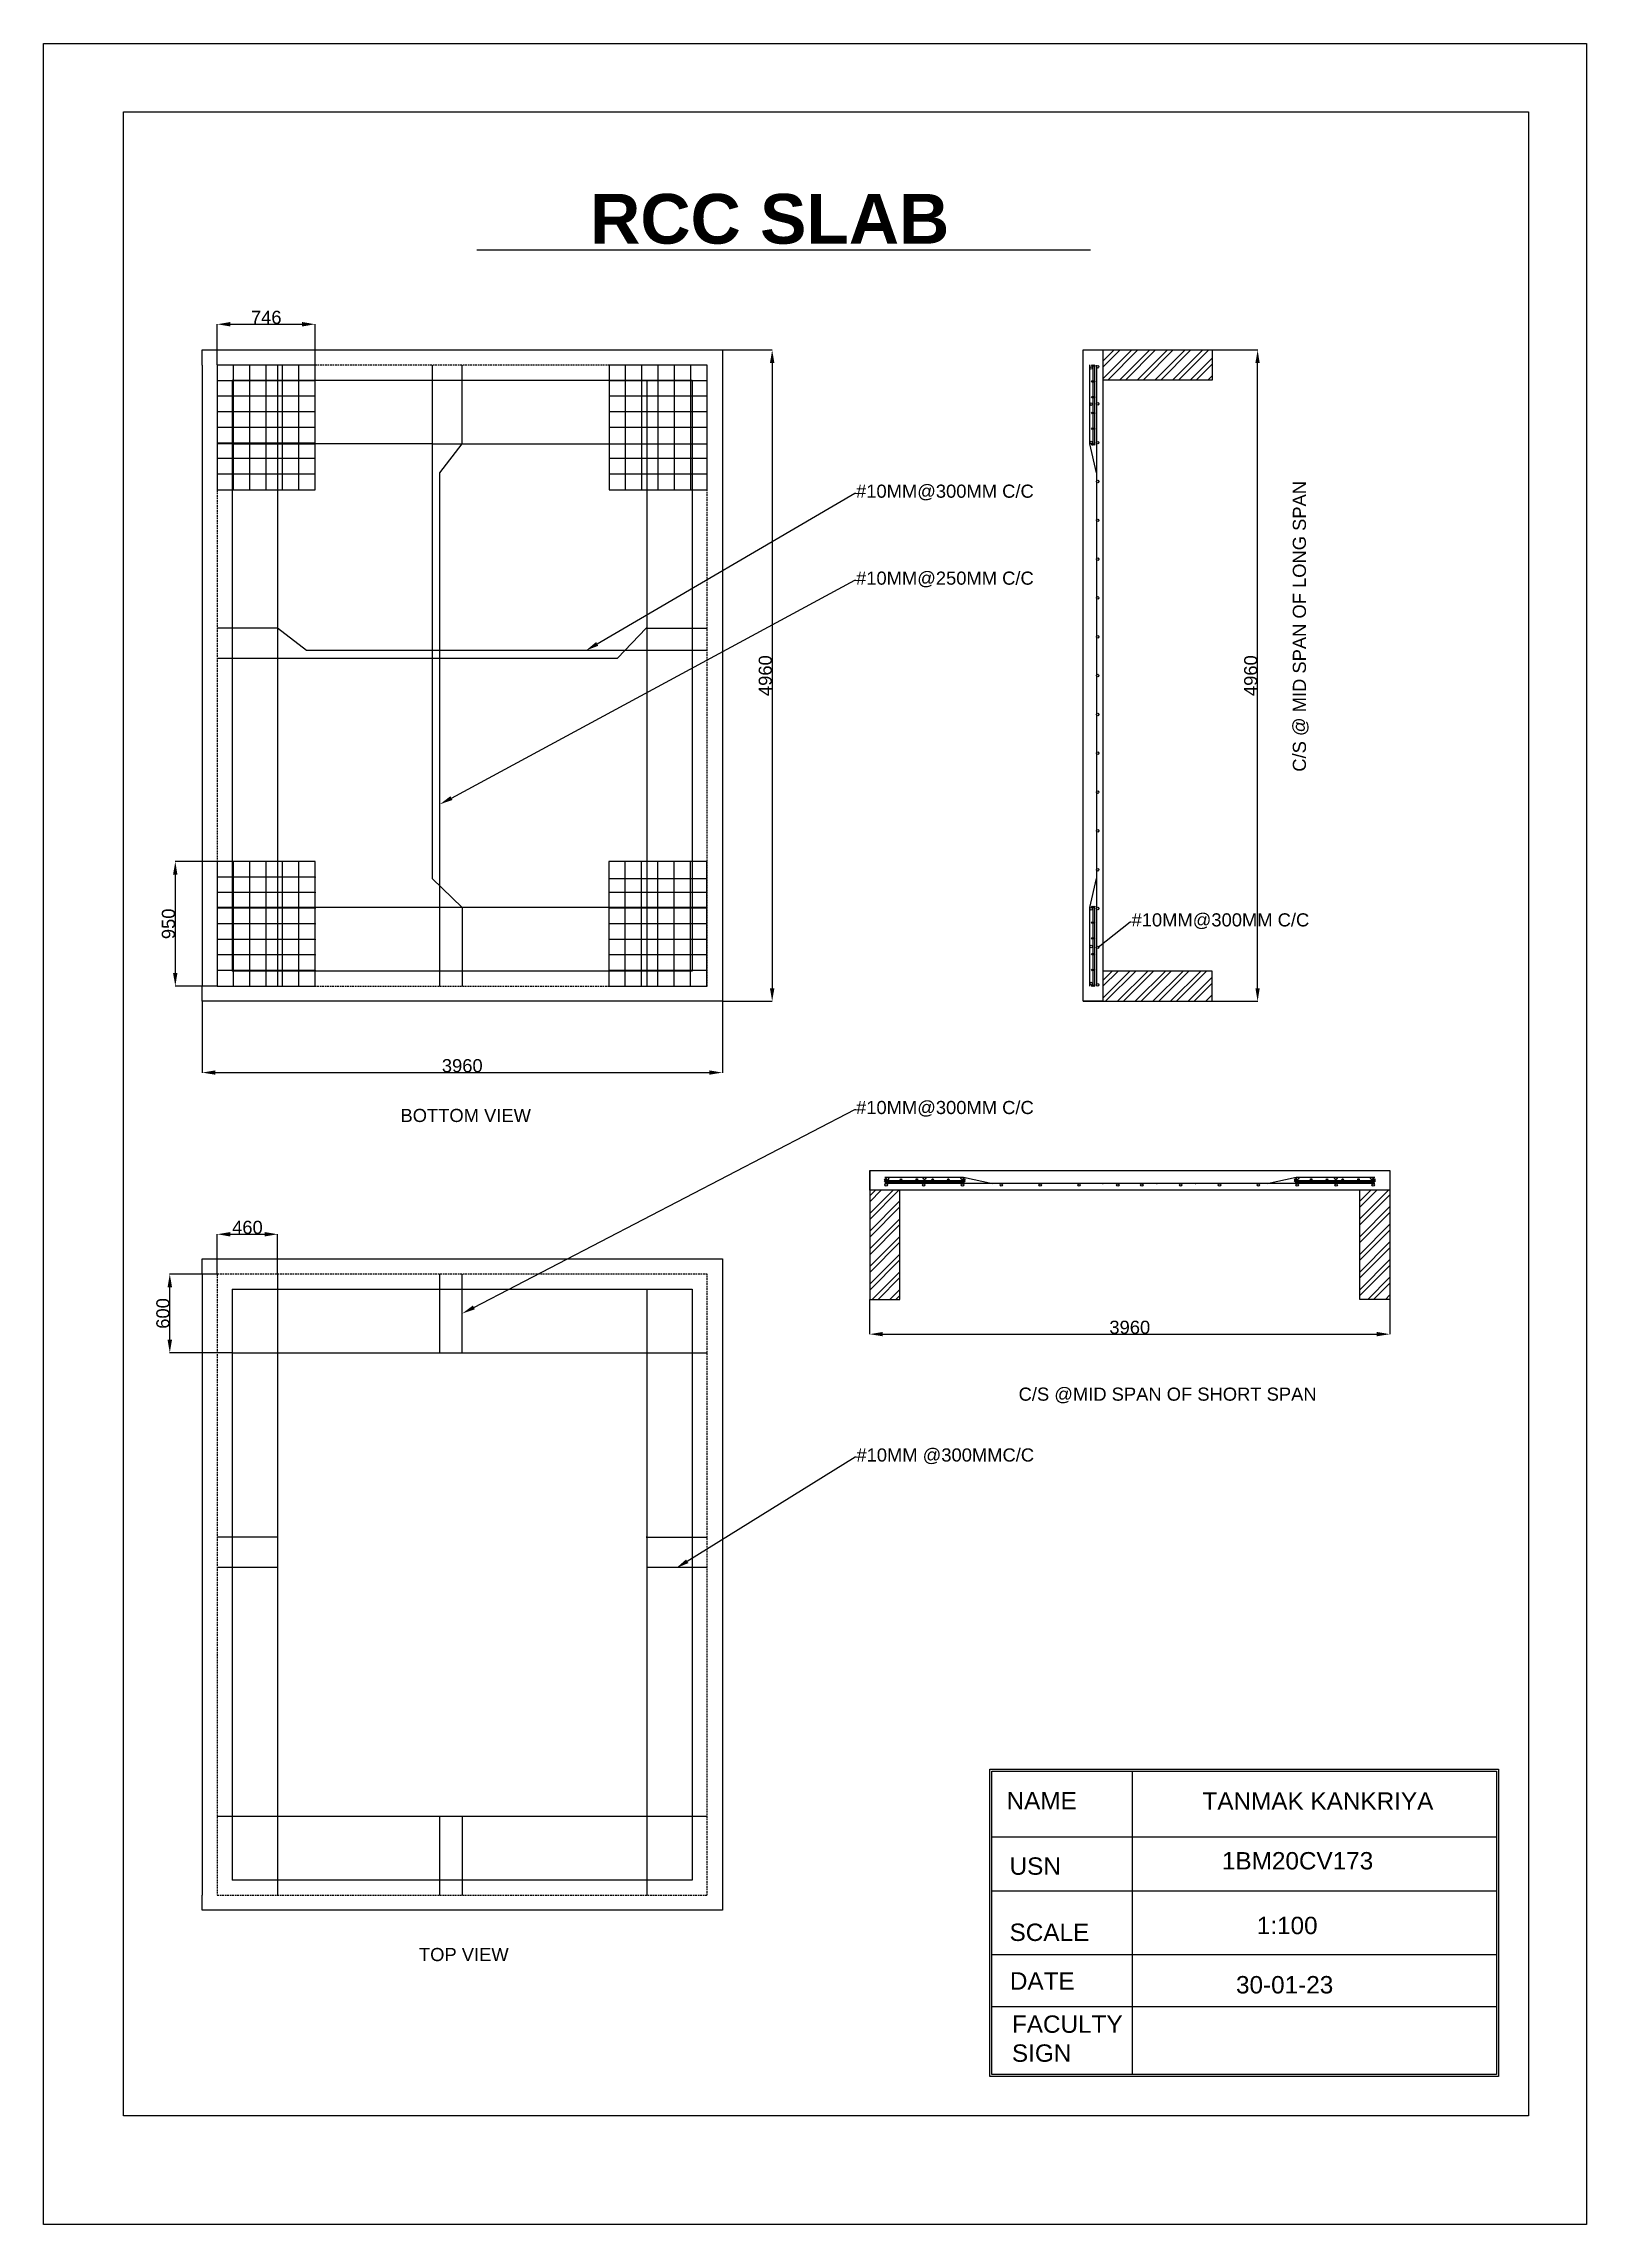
# Model space of a CAD drawing. Header units: millimetres. Extents: x -15359 to 171203, y -161916 to 32466.
# Drawn here: x 68014 to 79756, y -6533 to 10074 of the extents above; entities that cross this region are included whole.
import ezdxf
from ezdxf import colors
from ezdxf.entities.mleader import LeaderData, LeaderLine
from ezdxf.math import Vec2, Vec3

# ---------------------------------------------------------------- set-up
doc = ezdxf.new("R2010")
doc.units = ezdxf.units.MM
doc.header["$MEASUREMENT"] = 0
doc.linetypes.add('HIDDENX2', pattern=[19.05, 12.7, -6.35])
doc.styles.get("Standard").update_dxf_attribs({"font": 'Arial.ttf'})
doc.dimstyles.new('ISO-25', dxfattribs={"dimtxt": 2.5, "dimasz": 2.5, "dimexe": 1.25, "dimexo": 0.625, "dimtad": 1, "dimtxsty": 'Standard', "dimcen": 2.5, "dimadec": 0, "dimazin": 0, "dimtfac": 1, "dimtmove": 0, "dimatfit": 3, "dimfxl": 0, "dimarcsym": 0})
pattern_1 = [(45, (67084.9, 1896.05), (-67.3519, 67.3519), []), (45, (67129.8, 1896.05), (-67.3519, 67.3519), [])]

msp = doc.modelspace()

# ---------------------------------------------------------------- texts
at = {"attachment_point": 1}
for s, width, gutter_width, insert, char_height in [('{\\fArial|b1|i0|c0|p34;RCC SLAB}', 6691.4398823, 17.59696, (72173.59992, 8929.52075), 378.7597934), ('      BOTTOM VIEW', 2379.6816904, 12.5, (70496.88079, 1961.80956), 100), ('C/S @MID SPAN OF SHORT SPAN', 2273.9813992, 12.5, (75434.7319, -160.54474), 100), ('NAME', 862.4736396, 9.45695, (75343.16041, -3239.76362), 132.397269), ('TANMAK KANKRIYA', 2646.4557835, 6.1511, (76834.33663, -3242.85885), 132.3972692), ('USN', 560.9803736, 6.1511, (75365.9852, -3738.25028), 132.397269), ('1BM20CV173', 560.9803736, 6.1511, (76982.44823, -3697.79729), 132.397269), ('SCALE', 560.9803736, 6.1511, (75365.9852, -4242.40338), 132.397269), ('1:100', 560.9803736, 6.1511, (77247.67573, -4190.44637), 132.397269), ('TOP VIEW', 2397.0388212, 12.5, (70870.50926, -4428.01901), 100), ('DATE', 560.9803736, 6.1511, (75368.372, -4613.09899), 132.397269), ('30-01-23', 560.9803736, 6.1511, (77089.51732, -4641.94553), 132.397269), ('FACULTY SIGN', 560.9803736, 6.1511, (75383.96113, -4941.7455), 132.3972692)]:
    msp.add_mtext_dynamic_manual_height_columns(s, width=width, gutter_width=gutter_width, heights=[0], dxfattribs=dict(at, insert=insert, char_height=char_height))
at = {"insert": (77521.872, 4529.419), "char_height": 100, "attachment_point": 1, "rotation": 90}
msp.add_mtext_dynamic_manual_height_columns('C/S @ MID SPAN OF LONG SPAN', width=2330.1953258, gutter_width=12.5, heights=[0], dxfattribs=at)

# ---------------------------------------------------------------- blocks, each defined once
blk = doc.blocks.new('*D191')
at = {"color": 0, "lineweight": -2}
for p, q in [((69220, 2781), (69220, 2237)), ((73180, 2781), (73180, 2237)), ((69320, 2238), (73080, 2238))]:
    blk.add_line(p, q, dxfattribs=at)
at = {"color": 0}
for points in [[(69320, 2255), (69320, 2222), (69220, 2238)], [(73080, 2255), (73080, 2222), (73180, 2238)]]:
    blk.add_solid(points, dxfattribs=at)
at = {"layer": 'Defpoints', "color": 0}
for p in [(69220, 2781), (73180, 2781), (73180, 2238)]:
    blk.add_point(p, dxfattribs=at)
at = {"color": 0, "insert": (71200, 2290), "char_height": 100, "attachment_point": 5}
blk.add_mtext('3960', dxfattribs=at)
blk = doc.blocks.new('*D192')
at = {"color": 0, "lineweight": -2}
for p, q in [((73180, 7741), (73560, 7741)), ((73559, 7641), (73559, 2881)), ((73180, 2781), (73560, 2781))]:
    blk.add_line(p, q, dxfattribs=at)
at = {"color": 0}
for points in [[(73542, 7641), (73576, 7641), (73559, 7741)], [(73542, 2881), (73576, 2881), (73559, 2781)]]:
    blk.add_solid(points, dxfattribs=at)
at = {"layer": 'Defpoints', "color": 0}
for p in [(73180, 7741), (73180, 2781), (73559, 2781)]:
    blk.add_point(p, dxfattribs=at)
at = {"color": 0, "insert": (73507, 5261), "char_height": 100, "attachment_point": 5, "rotation": 90}
blk.add_mtext('4960', dxfattribs=at)
blk = doc.blocks.new('*D193')
at = {"color": 0, "lineweight": -2}
for p, q in [((69334, 3846), (69014, 3846)), ((69016, 3746), (69016, 2996)), ((69334, 2896), (69014, 2896))]:
    blk.add_line(p, q, dxfattribs=at)
at = {"color": 0}
for points in [[(68999, 3746), (69032, 3746), (69016, 3846)], [(68999, 2996), (69032, 2996), (69016, 2896)]]:
    blk.add_solid(points, dxfattribs=at)
at = {"layer": 'Defpoints', "color": 0}
for p in [(69335, 3846), (69016, 2896), (69335, 2896)]:
    blk.add_point(p, dxfattribs=at)
at = {"color": 0, "insert": (68964, 3371), "char_height": 100, "attachment_point": 5, "rotation": 90}
blk.add_mtext('950', dxfattribs=at)
blk = doc.blocks.new('*D132')
at = {"color": 0, "lineweight": -2}
for p, q in [((69335, 7627), (69335, 7938)), ((69435, 7937), (69981, 7937)), ((70081, 7627), (70081, 7938))]:
    blk.add_line(p, q, dxfattribs=at)
at = {"color": 0}
for points in [[(69435, 7954), (69435, 7920), (69335, 7937)], [(69981, 7954), (69981, 7920), (70081, 7937)]]:
    blk.add_solid(points, dxfattribs=at)
at = {"layer": 'Defpoints', "color": 0}
for p in [(70081, 7937), (69335, 7626), (70081, 7626)]:
    blk.add_point(p, dxfattribs=at)
at = {"color": 0, "insert": (69708, 7989), "char_height": 100, "attachment_point": 5}
blk.add_mtext('746', dxfattribs=at)
blk = doc.blocks.new('*D133')
at = {"color": 0, "lineweight": -2}
for p, q in [((76909, 7741), (77255, 7741)), ((77254, 2881), (77254, 7641)), ((76909, 2781), (77255, 2781))]:
    blk.add_line(p, q, dxfattribs=at)
at = {"color": 0}
for points in [[(77237, 7641), (77270, 7641), (77254, 7741)], [(77237, 2881), (77270, 2881), (77254, 2781)]]:
    blk.add_solid(points, dxfattribs=at)
at = {"layer": 'Defpoints', "color": 0}
for p in [(76909, 7741), (77254, 7741), (76909, 2781)]:
    blk.add_point(p, dxfattribs=at)
at = {"color": 0, "insert": (77202, 5261), "char_height": 100, "attachment_point": 5, "rotation": 90}
blk.add_mtext('4960', dxfattribs=at)
blk = doc.blocks.new('*D134')
at = {"color": 0, "lineweight": -2}
for p, q in [((74301, 510), (74301, 245)), ((78261, 510), (78261, 245)), ((74401, 246), (78161, 246))]:
    blk.add_line(p, q, dxfattribs=at)
at = {"color": 0}
for points in [[(74401, 263), (74401, 230), (74301, 246)], [(78161, 263), (78161, 230), (78261, 246)]]:
    blk.add_solid(points, dxfattribs=at)
at = {"layer": 'Defpoints', "color": 0}
for p in [(74301, 510), (78261, 510), (78261, 246)]:
    blk.add_point(p, dxfattribs=at)
at = {"color": 0, "insert": (76281, 298), "char_height": 100, "attachment_point": 5}
blk.add_mtext('3960', dxfattribs=at)
blk = doc.blocks.new('*D135')
at = {"color": 0, "lineweight": -2}
for p, q in [((69335, 704), (69335, 1008)), ((69435, 1007), (69695, 1007)), ((69795, 704), (69795, 1008))]:
    blk.add_line(p, q, dxfattribs=at)
at = {"color": 0}
for points in [[(69435, 1024), (69435, 990), (69335, 1007)], [(69695, 1024), (69695, 990), (69795, 1007)]]:
    blk.add_solid(points, dxfattribs=at)
at = {"layer": 'Defpoints', "color": 0}
for p in [(69795, 1007), (69335, 704), (69795, 704)]:
    blk.add_point(p, dxfattribs=at)
at = {"color": 0, "insert": (69565, 1059), "char_height": 100, "attachment_point": 5}
blk.add_mtext('460', dxfattribs=at)
blk = doc.blocks.new('*D136')
at = {"color": 0, "lineweight": -2}
for p, q in [((69334, 704), (68973, 704)), ((68974, 204), (68974, 604)), ((69334, 104), (68973, 104))]:
    blk.add_line(p, q, dxfattribs=at)
at = {"color": 0}
for points in [[(68957, 604), (68991, 604), (68974, 704)], [(68957, 204), (68991, 204), (68974, 104)]]:
    blk.add_solid(points, dxfattribs=at)
at = {"layer": 'Defpoints', "color": 0}
for p in [(68974, 704), (69335, 704), (69335, 104)]:
    blk.add_point(p, dxfattribs=at)
at = {"color": 0, "insert": (68922, 404), "char_height": 100, "attachment_point": 5, "rotation": 90}
blk.add_mtext('600', dxfattribs=at)

# ---------------------------------------------------------------- dimensions: what is measured, and where the dimension line sits
for base, p1, p2, picture, middle in [((70080.68007, 7936.8396), (69334.68007, 7626.09945), (70080.68007, 7626.09945), '*D132', (69707.68007, 7988.5219)), ((73179.68007, 2238.38089), (69219.68007, 2781.30291), (73179.68007, 2781.30291), '*D191', (71199.68007, 2290.09729)), ((69794.68007, 1007.08518), (69334.68007, 703.61738), (69794.68007, 703.61738), '*D135', (69564.68007, 1058.76748)), ((78261.36971, 246.24378), (74301.36971, 510.38555), (78261.36971, 510.38555), '*D134', (76281.36971, 297.96019))]:
    dim = msp.add_linear_dim(base=base, p1=p1, p2=p2, dimstyle='ISO-25', override={"dimtxt": 100, "dimasz": 100})
    dim.commit()
    dim.dimension.update_dxf_attribs({"geometry": picture, "text_midpoint": middle})
for base, p1, p2, picture, middle in [((73558.89808, 2781.30291), (73179.68007, 7741.30291), (73179.68007, 2781.30291), '*D192', (73507.21578, 5261.30291)), ((77253.72648, 7741.30291), (76908.83165, 2781.30291), (76908.83165, 7741.30291), '*D133', (77202.04418, 5261.30291)), ((69015.66497, 2896.30291), (69334.68007, 3846.30291), (69334.68007, 2896.30291), '*D193', (68963.98267, 3371.30291)), ((68974.09026, 703.61738), (69334.68007, 103.61738), (69334.68007, 703.61738), '*D136', (68922.40797, 403.61738))]:
    dim = msp.add_linear_dim(base=base, p1=p1, p2=p2, angle=90, dimstyle='ISO-25', override={"dimtxt": 100, "dimasz": 100})
    dim.commit()
    dim.dimension.update_dxf_attribs({"geometry": picture, "text_midpoint": middle})

# ---------------------------------------------------------------- hatches: boundary and pattern name
h = msp.add_hatch()
h.set_pattern_fill('ANSI32', color=256, scale=10)
h.set_pattern_definition(pattern_1)
h.paths.add_polyline_path([(76908.83165, 7741.30291), (76076.56632, 7741.30291), (76076.56632, 7626.30291), (76076.56632, 7511.30291), (76908.83165, 7511.30291)])
h.paths.add_polyline_path([(76908.83165, 3011.30291), (76076.56632, 3011.30291), (76076.56632, 2781.30291), (76908.83165, 2781.30291)])
h = msp.add_hatch(color=256)
h.dxf.hatch_style = 1
h.paths.add_polyline_path([(76014.06632, 7621.80634, 0.9399436124), (76002.11224, 7621.06549, 0.9399436124), (76014.06632, 7620.32463), (76014.06632, 7620.75829)])
h = msp.add_hatch()
h.set_pattern_fill('ANSI32', color=256, scale=10)
h.set_pattern_definition(pattern_1)
h.paths.add_polyline_path([(78261.36971, 1342.65088), (78146.36971, 1342.65088), (78031.36971, 1342.65088), (78031.36971, 510.38555), (78261.36971, 510.38555)])
h.paths.add_polyline_path([(74531.36971, 1342.65088), (74301.36971, 1342.65088), (74301.36971, 510.38555), (74531.36971, 510.38555)])
h = msp.add_hatch(color=256)
h.dxf.hatch_style = 1
h.paths.add_polyline_path([(74425.89408, 1432.14514, 1), (74445.89408, 1432.14514, 1)])
h.paths.add_polyline_path([(74426.14554, 1423.60496, 1), (74414.14554, 1423.60496, 0.3784034411), (74419.40468, 1417.65088), (74420.88639, 1417.65088, 0.3784034411)])
h.paths.add_polyline_path([(74426.00202, 1411.10496, 1), (74414.00202, 1411.10496, 0.3784034411), (74419.26117, 1405.15088), (74420.74287, 1405.15088, 0.3784034411)])
h.paths.add_polyline_path([(74436.96865, 1382.84315, 0.3577877398), (74428.92018, 1392.65088), (74425.01712, 1392.65088, 0.3577877398), (74416.96865, 1382.84315, 1)])
h.paths.add_polyline_path([(74534.20597, 1423.60496, 0.3784034411), (74539.46511, 1417.65088), (74540.94682, 1417.65088, 0.3784034411), (74546.20597, 1423.60496, 1)])
h.paths.add_polyline_path([(74546.06245, 1411.10496, 1), (74534.06245, 1411.10496, 0.3784034411), (74539.3216, 1405.15088), (74540.80331, 1405.15088, 0.3784034411)])
h.paths.add_polyline_path([(74654.2664, 1423.60496, 0.3784034411), (74659.52554, 1417.65088), (74661.00725, 1417.65088, 0.3784034411), (74666.2664, 1423.60496, 1)])
h.paths.add_polyline_path([(74666.12288, 1411.10496, 1), (74654.12288, 1411.10496, 0.3784034411), (74659.38203, 1405.15088), (74660.86374, 1405.15088, 0.3784034411)])
h.paths.add_polyline_path([(74708.26382, 1432.65088, 1), (74728.26382, 1432.65088, 1)])
h.paths.add_polyline_path([(74701.98797, 1382.65088, 1), (74721.98797, 1382.65088, 1)])
h.paths.add_polyline_path([(74786.32683, 1423.60496, 1), (74774.32683, 1423.60496, 0.3784034411), (74779.58598, 1417.65088), (74781.06768, 1417.65088, 0.3784034411)])
h.paths.add_polyline_path([(74774.18331, 1411.10496, 0.3784034411), (74779.44246, 1405.15088), (74780.92417, 1405.15088, 0.3784034411), (74786.18331, 1411.10496, 1)])
h.paths.add_polyline_path([(74906.38726, 1423.60496, 1), (74894.38726, 1423.60496, 0.3784034411), (74899.64641, 1417.65088), (74901.12812, 1417.65088, 0.3784034411)])
h.paths.add_polyline_path([(74894.24375, 1411.10496, 0.3784034411), (74899.50289, 1405.15088), (74900.9846, 1405.15088, 0.3784034411), (74906.24375, 1411.10496, 1)])
h.paths.add_polyline_path([(74995.47764, 1432.47757, 1), (75015.47764, 1432.47757, 1)])
h.paths.add_polyline_path([(75026.01404, 1423.60496, 1), (75014.01404, 1423.60496, 0.3784034411), (75019.27318, 1417.65088), (75019.70684, 1417.65088), (75020.75489, 1417.65088, 0.3784034411)])
h.paths.add_polyline_path([(75013.87052, 1411.10496, 0.3784034411), (75019.12967, 1405.15088), (75019.56332, 1405.15088), (75020.61138, 1405.15088, 0.3784034411), (75025.87052, 1411.10496, 1)])
h.paths.add_polyline_path([(74997.6164, 1382.65088, 1), (75017.6164, 1382.65088, 1)])
h.paths.add_polyline_path([(75293.24471, 1382.65088, 1), (75313.24471, 1382.65088, 1)])
h.paths.add_polyline_path([(75608.86807, 1382.65088, 1), (75588.86807, 1382.65088, 1)])
h.paths.add_polyline_path([(75904.49307, 1382.65088, 1), (75884.49307, 1382.65088, 1)])
h.paths.add_polyline_path([(76180.11807, 1382.65088, 1), (76200.11807, 1382.65088, 1)])
h.paths.add_polyline_path([(76382.61807, 1382.65088, 1), (76362.61807, 1382.65088, 1)])
h.paths.add_polyline_path([(76678.24307, 1382.65088, 1), (76658.24307, 1382.65088, 1)])
h.paths.add_polyline_path([(76953.86807, 1382.65088, 1), (76973.86807, 1382.65088, 1)])
h.paths.add_polyline_path([(77269.49307, 1382.65088, 1), (77249.49307, 1382.65088, 1)])
h.paths.add_polyline_path([(77545.11807, 1382.65088, 1), (77565.11807, 1382.65088, 1)])
h.paths.add_polyline_path([(77840.74307, 1382.65088, 1), (77860.74307, 1382.65088, 1)])
h.paths.add_polyline_path([(78143.72712, 1382.65088, 1), (78123.72712, 1382.65088, 1)])
h.paths.add_polyline_path([(78147.13229, 1411.10496, 1), (78135.13229, 1411.10496, 0.3784034411), (78140.39144, 1405.15088), (78140.82509, 1405.15088), (78141.87315, 1405.15088, 0.3784034411)])
h.paths.add_polyline_path([(78147.13229, 1423.60496, -1), (78135.13229, 1423.60496, -1)])
h.paths.add_polyline_path([(78113.72712, 1432.47757, 1), (78133.72712, 1432.47757, 1)])
h.paths.add_polyline_path([(78015.50552, 1423.60496, 0.3784034411), (78020.76466, 1417.65088), (78022.24637, 1417.65088, 0.3784034411), (78027.50552, 1423.60496, 1)])
h.paths.add_polyline_path([(78027.50552, 1411.10496, 1), (78015.50552, 1411.10496, 0.3784034411), (78020.76466, 1405.15088), (78022.24637, 1405.15088, 0.3784034411)])
h.paths.add_polyline_path([(77895.44509, 1423.60496, 0.3784034411), (77900.70423, 1417.65088), (77902.18594, 1417.65088, 0.3784034411), (77907.44509, 1423.60496, 1)])
h.paths.add_polyline_path([(77907.44509, 1411.10496, 1), (77895.44509, 1411.10496, 0.3784034411), (77900.70423, 1405.15088), (77902.18594, 1405.15088, 0.3784034411)])
h.paths.add_polyline_path([(77839.36123, 1432.47757, 1), (77859.36123, 1432.47757, 1)])
h.paths.add_polyline_path([(77787.38465, 1423.60496, 1), (77775.38465, 1423.60496, 0.3784034411), (77780.6438, 1417.65088), (77782.12551, 1417.65088, 0.3784034411)])
h.paths.add_polyline_path([(77775.38465, 1411.10496, 0.3784034411), (77780.6438, 1405.15088), (77782.12551, 1405.15088, 0.3784034411), (77787.38465, 1411.10496, 1)])
h.paths.add_polyline_path([(77655.32422, 1423.60496, 0.3784034411), (77660.58337, 1417.65088), (77662.06508, 1417.65088, 0.3784034411), (77667.32422, 1423.60496, 1)])
h.paths.add_polyline_path([(77655.32422, 1411.10496, 0.3784034411), (77660.58337, 1405.15088), (77662.06508, 1405.15088, 0.3784034411), (77667.32422, 1411.10496, 1)])
h.paths.add_polyline_path([(77567.48658, 1432.47757, 1), (77547.48658, 1432.47757, 1)])
h.paths.add_polyline_path([(77547.26379, 1423.60496, 1), (77535.26379, 1423.60496, 0.3784034411), (77540.52294, 1417.65088), (77542.00465, 1417.65088, 0.3784034411)])
h.paths.add_polyline_path([(77535.26379, 1411.10496, 0.3784034411), (77540.52294, 1405.15088), (77542.00465, 1405.15088, 0.3784034411), (77547.26379, 1411.10496, 1)])

# ---------------------------------------------------------------- linework, layer by layer
at = {"ltscale": 10}
for p, q in [((71310.23622, 8504.64732), (75982.45395, 8504.64732)), ((72604.68007, -1528.42077), (73064.68007, -1528.42077)), ((75230.11473, -3582.55412), (79073.32238, -3582.55412))]:
    msp.add_line(p, q, dxfattribs=at)
for p, q in [((69219.68007, 7626.30291), (69219.68007, 7741.30291)), ((69219.68007, 7741.30291), (73064.68007, 7741.30291)), ((73064.68007, 7741.30291), (73179.68007, 7741.30291)), ((73179.68007, 7741.30291), (73179.68007, 2896.30291)), ((75926.56632, 7741.30291), (76076.56632, 7741.30291)), ((75926.56632, 2781.30291), (75926.56632, 7741.30291)), ((76076.56632, 7741.30291), (76076.56632, 7626.30291)), ((76076.56632, 7741.30291), (76908.83165, 7741.30291)), ((76908.83165, 7741.30291), (76908.83165, 7511.30291)), ((69219.68007, 7626.30291), (69219.68007, 2896.30291)), ((70080.68007, 7626.09945), (69334.68007, 7626.09945)), ((69334.68007, 7626.09945), (69334.68007, 6676.09945)), ((70080.68007, 7507.34945), (69334.68007, 7507.34945)), ((69449.68007, 7511.30291), (69449.68007, 3011.30291)), ((69449.68007, 7511.30291), (72949.68007, 7511.30291)), ((69459.01341, 6676.09945), (69459.01341, 7626.09945)), ((69583.34674, 6676.09945), (69583.34674, 7626.09945)), ((69707.68007, 6676.09945), (69707.68007, 7626.09945)), ((69794.68007, 7626.30291), (69794.68007, 2896.30291)), ((69832.01341, 6676.09945), (69832.01341, 7626.09945)), ((69956.34674, 6676.09945), (69956.34674, 7626.09945)), ((70080.68007, 6676.09945), (70080.68007, 7626.09945)), ((70971.49536, 7626.30291), (70971.49536, 3716.20179)), ((70971.49536, 7626.30291), (70971.49536, 3716.20179)), ((71199.68007, 7026.30291), (71199.68007, 7626.30291)), ((71199.68007, 7026.30291), (71199.68007, 7626.30291)), ((73064.02128, 7625.99197), (72318.02128, 7625.99197)), ((72318.02128, 7625.99197), (72318.02128, 6675.99197)), ((73064.02128, 7507.24197), (72318.02128, 7507.24197)), ((72442.35462, 6675.99197), (72442.35462, 7625.99197)), ((72566.68795, 6675.99197), (72566.68795, 7625.99197)), ((72604.68007, 7511.30291), (72604.68007, 2896.30291)), ((72691.02128, 6675.99197), (72691.02128, 7625.99197)), ((72815.35462, 6675.99197), (72815.35462, 7625.99197)), ((72939.68795, 6675.99197), (72939.68795, 7625.99197)), ((72949.68007, 7511.30291), (72949.68007, 3011.30291)), ((73064.02128, 6675.99197), (73064.02128, 7625.99197)), ((73064.02128, 7625.99197), (73064.68007, 7625.99197)), ((75976.56632, 7026.30291), (75976.56632, 7626.79899)), ((76001.56632, 7620.75829), (76001.56632, 7626.44854)), ((76001.56632, 7626.44854), (76001.56632, 7620.75829)), ((76001.56632, 7020.45613), (76001.56632, 7620.75829)), ((76001.56632, 7020.45613), (76001.56632, 7620.75829)), ((76014.06632, 7626.44854), (76014.06632, 7620.75829)), ((76014.06632, 7020.45613), (76014.06632, 7620.75829)), ((76026.56632, 7626.30291), (76026.56632, 2896.30291)), ((76076.56632, 7626.30291), (76076.56632, 2781.30291)), ((76908.83165, 7511.30291), (76076.56632, 7511.30291)), ((70080.68007, 7388.59945), (69334.68007, 7388.59945)), ((73064.02128, 7388.49197), (72318.02128, 7388.49197)), ((70080.68007, 7269.84945), (69334.68007, 7269.84945)), ((70080.68007, 7151.09945), (69334.68007, 7151.09945)), ((73064.02128, 7269.74197), (72318.02128, 7269.74197)), ((73064.02128, 7150.99197), (72318.02128, 7150.99197)), ((70080.68007, 7032.34945), (69334.68007, 7032.34945)), ((69449.68007, 7026.30291), (69334.68007, 7026.30291)), ((69449.68007, 7026.30291), (70080.68007, 7026.30291)), ((70971.49536, 7026.30291), (70080.68007, 7026.30291)), ((70971.49536, 7026.30291), (71199.68007, 7026.30291)), ((71029.50264, 6806.30291), (71199.68007, 7026.30291)), ((71029.50264, 6806.30291), (71199.68007, 7026.30291)), ((71199.68007, 7026.30291), (72318.02128, 7026.30291)), ((72318.02128, 7026.30291), (73064.68007, 7026.30291)), ((76026.56632, 6806.30291), (75976.56632, 7026.30291)), ((70080.68007, 6913.59945), (69334.68007, 6913.59945)), ((73064.02128, 6913.49197), (72318.02128, 6913.49197)), ((70080.68007, 6794.84945), (69334.68007, 6794.84945)), ((69334.68007, 6676.09945), (70080.68007, 6676.09945)), ((71029.50264, 6541.02453), (71029.50264, 6806.30291)), ((73064.02128, 6794.74197), (72318.02128, 6794.74197)), ((72318.02128, 6675.99197), (73064.02128, 6675.99197)), ((73064.02128, 6806.30291), (73064.68007, 6806.30291)), ((71029.50264, 2896.30291), (71029.50264, 6541.02453)), ((71029.50264, 2896.30291), (71029.50264, 6541.02453)), ((69794.68007, 5622.44947), (69334.68007, 5622.44947)), ((70014.68007, 5452.27204), (69794.68007, 5622.44947)), ((72380.61596, 5394.26476), (72600.51484, 5622.44947)), ((72600.51484, 5622.44947), (73064.68007, 5622.44947)), ((72604.68007, 5622.44947), (72600.51484, 5622.44947)), ((69334.68007, 5394.26476), (72380.61596, 5394.26476)), ((73064.68007, 5452.27204), (70014.68007, 5452.27204)), ((70080.68007, 3846.30291), (69334.68007, 3846.30291)), ((69334.68007, 3846.30291), (69334.68007, 2896.30291)), ((69459.01341, 2896.30291), (69459.01341, 3846.30291)), ((69583.34674, 2896.30291), (69583.34674, 3846.30291)), ((69707.68007, 2896.30291), (69707.68007, 3846.30291)), ((69832.01341, 2896.30291), (69832.01341, 3846.30291)), ((69956.34674, 2896.30291), (69956.34674, 3846.30291)), ((70080.68007, 2896.30291), (70080.68007, 3846.30291)), ((73062.82538, 3846.30291), (72316.82538, 3846.30291)), ((72316.82538, 3846.30291), (72316.82538, 2896.30291)), ((72441.15871, 2896.30291), (72441.15871, 3846.30291)), ((72565.49204, 2896.30291), (72565.49204, 3846.30291)), ((72689.82538, 2896.30291), (72689.82538, 3846.30291)), ((72814.15871, 2896.30291), (72814.15871, 3846.30291)), ((72938.49204, 2896.30291), (72938.49204, 3846.30291)), ((73062.82538, 2896.30291), (73062.82538, 3846.30291)), ((70080.68007, 3727.55291), (69334.68007, 3727.55291)), ((70971.49536, 3716.20179), (71199.68007, 3496.30291)), ((70971.49536, 3716.20179), (71199.68007, 3496.30291)), ((72316.82538, 3716.20179), (73064.68007, 3716.20179)), ((75976.56632, 3496.30291), (76026.56632, 3716.20179)), ((70080.68007, 3608.80291), (69334.68007, 3608.80291)), ((73064.68007, 3496.30291), (69334.68007, 3496.30291)), ((70080.68007, 3490.05291), (69334.68007, 3490.05291)), ((71199.68007, 3496.30291), (71199.68007, 2896.30291)), ((71199.68007, 3496.30291), (71199.68007, 2896.30291)), ((73062.82538, 3608.80291), (72316.82538, 3608.80291)), ((73062.82538, 3490.05291), (72316.82538, 3490.05291)), ((73062.82538, 3496.30291), (73064.68007, 3496.30291)), ((75976.56632, 2896.30291), (75976.56632, 3496.30291)), ((76001.56632, 3505.33029), (76001.56632, 3499.64003)), ((76001.56632, 2899.33788), (76001.56632, 3499.64003)), ((76001.56632, 2896.30291), (76001.56632, 3496.60506)), ((76014.06632, 3505.18677), (76014.06632, 3499.49652)), ((76014.06632, 2899.19436), (76014.06632, 3499.49652)), ((76014.06632, 2896.30291), (76014.06632, 3496.60506)), ((70080.68007, 3371.30291), (69334.68007, 3371.30291)), ((73062.82538, 3371.30291), (72316.82538, 3371.30291)), ((70080.68007, 3252.55291), (69334.68007, 3252.55291)), ((73062.82538, 3252.55291), (72316.82538, 3252.55291)), ((70080.68007, 3133.80291), (69334.68007, 3133.80291)), ((70080.68007, 3015.05291), (69334.68007, 3015.05291)), ((72949.68007, 3011.30291), (69449.68007, 3011.30291)), ((73062.82538, 3133.80291), (72316.82538, 3133.80291)), ((73062.82538, 3015.05291), (72316.82538, 3015.05291)), ((76908.83165, 3011.30291), (76076.56632, 3011.30291)), ((76908.83165, 2781.30291), (76908.83165, 3011.30291)), ((69219.68007, 2781.30291), (69219.68007, 2896.30291)), ((69334.68007, 2896.30291), (70080.68007, 2896.30291)), ((72316.82538, 2896.30291), (73062.82538, 2896.30291)), ((73062.82538, 2896.30291), (73064.68007, 2896.30291)), ((73179.68007, 2896.30291), (73179.68007, 2781.30291)), ((73179.68007, 2781.30291), (69219.68007, 2781.30291)), ((76076.56632, 2781.30291), (75926.56632, 2781.30291)), ((75926.56632, 2781.30291), (76908.83165, 2781.30291)), ((74301.36971, 1342.65088), (74301.36971, 1492.65088)), ((74301.36971, 1492.65088), (76281.36971, 1492.65088)), ((74301.36971, 1492.65088), (74301.36971, 510.38555)), ((76281.36971, 1342.65088), (74301.36971, 1342.65088)), ((74416.36971, 1442.65088), (75016.36971, 1442.65088)), ((74416.36971, 1417.65088), (75016.67187, 1417.65088)), ((74416.36971, 1405.15088), (75016.67187, 1405.15088)), ((76281.36971, 1392.65088), (74416.36971, 1392.65088)), ((74419.26117, 1405.15088), (75019.56332, 1405.15088)), ((74419.40468, 1417.65088), (75019.70684, 1417.65088)), ((74531.36971, 510.38555), (74531.36971, 1342.65088)), ((75016.36971, 1442.65088), (75236.26859, 1392.65088)), ((75025.25358, 1405.15088), (75019.56332, 1405.15088)), ((75025.39709, 1417.65088), (75019.70684, 1417.65088)), ((76281.36971, 1492.65088), (78261.36971, 1492.65088)), ((78146.36971, 1392.65088), (76281.36971, 1392.65088)), ((78146.36971, 1342.65088), (76281.36971, 1342.65088)), ((77326.36971, 1392.65088), (77546.36971, 1442.65088)), ((77540.52294, 1417.65088), (78140.82509, 1417.65088)), ((77540.52294, 1417.65088), (78140.82509, 1417.65088)), ((77540.52294, 1405.15088), (78140.82509, 1405.15088)), ((77546.36971, 1442.65088), (78146.8658, 1442.65088)), ((78031.36971, 510.38555), (78031.36971, 1342.65088)), ((78140.82509, 1417.65088), (78146.51535, 1417.65088)), ((78146.51535, 1417.65088), (78140.82509, 1417.65088)), ((78146.51535, 1405.15088), (78140.82509, 1405.15088)), ((78261.36971, 1342.65088), (78146.36971, 1342.65088)), ((78261.36971, 1492.65088), (78261.36971, 1342.65088)), ((78261.36971, 1342.65088), (78261.36971, 510.38555)), ((69219.68007, 703.61738), (69219.68007, 818.61738)), ((69219.68007, 818.61738), (73064.68007, 818.61738)), ((69219.68007, 761.11738), (69219.68007, 818.61738)), ((69219.68007, 703.61738), (69219.68007, -4026.38262)), ((69794.68007, 703.61738), (69794.68007, -4026.38262)), ((71029.50264, 588.61738), (71029.50264, 703.61738)), ((71199.68007, 103.61738), (71199.68007, 703.61738)), ((71199.68007, 103.61738), (71199.68007, 703.61738)), ((73064.68007, 818.61738), (73179.68007, 818.61738)), ((73179.68007, 818.61738), (73179.68007, -4026.38262)), ((69449.68007, 588.61738), (69449.68007, -3911.38262)), ((69449.68007, 588.61738), (72949.68007, 588.61738)), ((71029.50264, 103.61738), (71029.50264, 588.61738)), ((72604.68007, 588.61738), (72604.68007, -4026.38262)), ((72949.68007, 588.61738), (72949.68007, -3911.38262)), ((74301.36971, 510.38555), (74531.36971, 510.38555)), ((78261.36971, 510.38555), (78031.36971, 510.38555)), ((69449.68007, 103.61738), (69334.68007, 103.61738)), ((69449.68007, 103.61738), (73064.68007, 103.61738)), ((69794.68007, -1300.23606), (69334.68007, -1300.23606)), ((72600.51484, -1300.23606), (73064.68007, -1300.23606)), ((72604.68007, -1300.23606), (72600.51484, -1300.23606)), ((69334.68007, -1528.42077), (69794.68007, -1528.42077)), ((76297.94579, -3080.78782), (76297.94579, -5391.1412)), ((73064.68007, -3426.38262), (69334.68007, -3426.38262)), ((71029.50264, -4026.38262), (71029.50264, -3426.38262)), ((71029.50264, -4026.38262), (71029.50264, -3426.38262)), ((71199.68007, -3426.38262), (71199.68007, -4026.38262)), ((71199.68007, -3426.38262), (71199.68007, -4026.38262)), ((72949.68007, -3911.38262), (69449.68007, -3911.38262)), ((69219.68007, -4141.38262), (69219.68007, -4026.38262)), ((73179.68007, -4141.38262), (69219.68007, -4141.38262)), ((73179.68007, -4026.38262), (73179.68007, -4141.38262)), ((75230.11473, -3993.61115), (79073.32238, -3993.61115)), ((75230.11473, -4478.31787), (79073.32238, -4478.31787)), ((75230.11473, -4874.44875), (79073.32238, -4874.44875))]:
    msp.add_line(p, q)
at = {"linetype": 'HIDDENX2'}
for p, q in [((73064.68007, 7626.30291), (69334.68007, 7626.30291)), ((69334.68007, 7626.30291), (69334.68007, 2896.30291)), ((73064.68007, 2896.30291), (73064.68007, 7626.30291)), ((69334.68007, 2896.30291), (73064.68007, 2896.30291)), ((73064.68007, 703.61738), (69334.68007, 703.61738)), ((69334.68007, 703.61738), (69334.68007, -4026.38262)), ((73064.68007, -4026.38262), (73064.68007, 703.61738)), ((69334.68007, -4026.38262), (73064.68007, -4026.38262))]:
    msp.add_line(p, q, dxfattribs=at)
at = {"color": 244, "ltscale": 10}
msp.add_lwpolyline([(68013.75526, -6533.0969), (68013.75526, 10074.09616), (79756.215, 10074.09616), (79756.215, -6533.0969)], close=True, dxfattribs=at)
for points in [[(68620.6142, 9554.09616), (79315.55584, 9554.09616), (79315.55584, -5705.90384), (68620.6142, -5705.90384)], [(75215.35209, -3066.02518), (79088.08502, -3066.02518), (79088.08502, -5405.90384), (75215.35209, -5405.90384)], [(75230.11473, -3080.78782), (79073.32238, -3080.78782), (79073.32238, -5391.1412), (75230.11473, -5391.1412)]]:
    msp.add_lwpolyline(points, close=True)
for centre, radius in [((75986.73963, 7603.66031), 10), ((75995.55357, 7621.06549), 6), ((75995.61224, 7621.06549), 6), ((75995.61224, 7501.43871), 6), ((76008.11224, 7621.06549), 6), ((76008.11224, 7501.43871), 6), ((76036.56632, 7613.66031), 10), ((75986.73963, 7329.29442), 10), ((75995.61224, 7381.37828), 6), ((76008.11224, 7381.37828), 6), ((76036.56632, 7330.67627), 10), ((75995.61224, 7261.31785), 6), ((75995.61224, 7141.25742), 6), ((76008.11224, 7261.31785), 6), ((76008.11224, 7141.25742), 6), ((75986.73963, 7037.41977), 10), ((75995.61224, 7021.19699), 6), ((76008.11224, 7021.19699), 6), ((76036.56632, 7035.05127), 10), ((76036.56632, 6739.42627), 10), ((76036.56632, 6443.80127), 10), ((76036.56632, 6148.17627), 10), ((76036.56632, 5852.55127), 10), ((76036.56632, 5556.92627), 10), ((76036.56632, 5261.30127), 10), ((76036.56632, 4965.67627), 10), ((76036.56632, 4670.05127), 10), ((76036.56632, 4374.42627), 10), ((76036.56632, 4078.80127), 10), ((76036.56632, 3783.17791), 10), ((75986.73963, 3485.41083), 10), ((75995.61224, 3499.94723), 6), ((76008.11224, 3499.80371), 6), ((76036.56632, 3487.54959), 10), ((75995.61224, 3380.32046), 6), ((76008.11224, 3380.17694), 6), ((75986.56632, 3198.19701), 10), ((75995.61224, 3260.26002), 6), ((76008.11224, 3260.11651), 6), ((76036.56632, 3191.92116), 10), ((75995.61224, 3140.19959), 6), ((75995.61224, 3020.13916), 6), ((76008.11224, 3140.05608), 6), ((76008.11224, 3019.99565), 6), ((75987.07206, 2915.82728), 10), ((75995.61224, 2900.07873), 6), ((76008.11224, 2899.93521), 6), ((76036.37405, 2906.90184), 10), ((74420.00202, 1411.10496), 6), ((74420.14554, 1423.60496), 6), ((74426.96865, 1382.84315), 10), ((74435.89408, 1432.14514), 10), ((74540.06245, 1411.10496), 6), ((74540.20597, 1423.60496), 6), ((74660.12288, 1411.10496), 6), ((74660.2664, 1423.60496), 6), ((74711.98797, 1382.65088), 10), ((74718.26382, 1432.65088), 10), ((74780.18331, 1411.10496), 6), ((74780.32683, 1423.60496), 6), ((74900.24375, 1411.10496), 6), ((74900.38726, 1423.60496), 6), ((75005.47764, 1432.47757), 10), ((75007.6164, 1382.65088), 10), ((75019.87052, 1411.10496), 6), ((75020.01404, 1423.60496), 6), ((75303.24471, 1382.65088), 10), ((75598.86807, 1382.65088), 10), ((75894.49307, 1382.65088), 10), ((76190.11807, 1382.65088), 10), ((76372.61807, 1382.65088), 10), ((76668.24307, 1382.65088), 10), ((76963.86807, 1382.65088), 10), ((77259.49307, 1382.65088), 10), ((77541.26379, 1423.60496), 6), ((77541.26379, 1411.10496), 6), ((77555.11807, 1382.65088), 10), ((77557.48658, 1432.47757), 10), ((77661.32422, 1423.60496), 6), ((77661.32422, 1411.10496), 6), ((77781.38465, 1423.60496), 6), ((77781.38465, 1411.10496), 6), ((77849.36123, 1432.47757), 10), ((77850.74307, 1382.65088), 10), ((77901.44509, 1423.60496), 6), ((77901.44509, 1411.10496), 6), ((78021.50552, 1423.60496), 6), ((78021.50552, 1411.10496), 6), ((78123.72712, 1432.47757), 10), ((78133.72712, 1382.65088), 10), ((78141.13229, 1423.66363), 6), ((78141.13229, 1423.60496), 6), ((78141.13229, 1411.10496), 6)]:
    msp.add_circle(centre, radius)
for p in [(76014.06632, 7500.69786), (76014.06632, 7380.63742), (76026.56632, 7330.67791), (76014.06632, 7260.57699), (76014.06632, 7140.51656), (76026.56632, 7035.05291), (76026.56632, 6739.42791), (76026.56632, 6443.80291), (76026.56632, 6148.17791), (76026.56632, 5852.55291), (76026.56632, 5556.92791), (76026.56632, 5261.30291), (76026.56632, 4965.67791), (76026.56632, 4670.05291), (76026.56632, 4374.42791), (76026.56632, 4078.80291), (70080.68007, 3727.55291), (76026.56632, 3783.17791), (70080.68007, 3608.80291), (70080.68007, 3490.05291), (76026.56632, 3487.55291), (70080.68007, 3371.30291), (70080.68007, 3252.55291), (76026.56632, 3191.92791), (70080.68007, 3133.80291), (70080.68007, 3015.05291), (69459.01341, 2896.30291), (69583.34674, 2896.30291), (69707.68007, 2896.30291), (69832.01341, 2896.30291), (69956.34674, 2896.30291), (74711.99471, 1392.65088), (75007.61971, 1392.65088), (75303.24471, 1392.65088), (75598.86971, 1392.65088), (75894.49471, 1392.65088), (76076.99471, 1392.65088), (76190.11971, 1392.65088), (76372.61971, 1392.65088), (76485.74471, 1392.65088), (76668.24471, 1392.65088), (76781.36971, 1392.65088), (76963.86971, 1392.65088), (77259.49471, 1392.65088), (77555.11971, 1392.65088), (77660.58337, 1405.15088), (77780.6438, 1405.15088), (77850.74471, 1392.65088), (77900.70423, 1405.15088), (78020.76466, 1405.15088)]:
    msp.add_point(p)

msp.set_redraw_order([(e.dxf.handle, doc.entitydb.next_handle()) for e in msp.query("TEXT MTEXT ATTDEF DIMENSION ARC_DIMENSION")])  # texts and dimensions are drawn at this point

# ---------------------------------------------------------------- leaders
ml = msp.add_multileader_mtext('Standard')
ml.set_content('#10MM@300MM C/C', color=256)
ml.set_leader_properties()
ml.build(insert=Vec2(0, 0))
ml.multileader.update_dxf_attribs({"arrow_head_size": 100})
ctx = ml.context
ctx.base_point, ctx.char_height, ctx.arrow_head_size, ctx.plane_origin = Vec3(74195.28338, 6651.09774), 100, 100, Vec3(72141.06875, 5452.27204)
notes = []
notes.append((ctx, [(0, (1, 1, 0), (74187.28338, 6651.09774), (1, 0), 8, [(0, [(72141.06875, 5452.27204)], 0, [])])]))
ctx.mtext.insert, ctx.mtext.flow_direction = Vec3(74197.28338, 6715.79761), 5
ml = msp.add_multileader_mtext('Standard')
ml.set_content('#10MM@250MM C/C', color=256)
ml.set_leader_properties()
ml.build(insert=Vec2(0, 0))
ml.multileader.update_dxf_attribs({"arrow_head_size": 100})
ctx = ml.context
ctx.base_point, ctx.char_height, ctx.arrow_head_size, ctx.plane_origin = Vec3(74195.28338, 5988.83367), 100, 100, Vec3(71029.50264, 4281.15358)
notes.append((ctx, [(0, (1, 1, 0), (74187.28338, 5988.83367), (1, 0), 8, [(0, [(71029.50264, 4281.15358)], 0, [])])]))
ctx.mtext.insert, ctx.mtext.flow_direction = Vec3(74197.28338, 6053.53353), 5
ml = msp.add_multileader_mtext('Standard')
ml.set_content('#10MM@300MM C/C', color=256)
ml.set_leader_properties()
ml.build(insert=Vec2(0, 0))
ctx = ml.context
ctx.base_point, ctx.char_height, ctx.plane_origin = Vec3(76292.34154, 3386.41572), 100, Vec3(76036.56632, 3191.92116)
notes.append((ctx, [(0, (1, 1, 0), (76284.34154, 3386.41572), (1, 0), 8, [(0, [(76036.56632, 3191.92116)], 0, [])])]))
ctx.mtext.insert, ctx.mtext.flow_direction = Vec3(76294.34154, 3451.11559), 5
ml = msp.add_multileader_mtext('Standard')
ml.set_content('#10MM@300MM C/C', color=256)
ml.set_leader_properties()
ml.build(insert=Vec2(0, 0))
ml.multileader.update_dxf_attribs({"arrow_head_size": 100})
ctx = ml.context
ctx.base_point, ctx.char_height, ctx.arrow_head_size, ctx.plane_origin = Vec3(74195.28338, 1957.67443), 100, 100, Vec3(71199.68007, 403.61738)
notes.append((ctx, [(0, (1, 1, 0), (74187.28338, 1957.67443), (1, 0), 8, [(0, [(71199.68007, 403.61738)], 0, [])])]))
ctx.mtext.insert, ctx.mtext.flow_direction = Vec3(74197.28338, 2022.37429), 5
ml = msp.add_multileader_mtext('Standard')
ml.set_content('#10MM @300MMC/C', color=256)
ml.set_leader_properties()
ml.build(insert=Vec2(0, 0))
ml.multileader.update_dxf_attribs({"arrow_head_size": 100})
ctx = ml.context
ctx.base_point, ctx.char_height, ctx.arrow_head_size, ctx.plane_origin = Vec3(74197.98439, -688.46119), 100, 100, Vec3(72827.38107, -1536.05232)
notes.append((ctx, [(0, (1, 1, 0), (74189.98439, -688.46119), (1, 0), 8, [(0, [(72827.38107, -1536.05232)], 0, [])])]))
ctx.mtext.insert, ctx.mtext.flow_direction = Vec3(74199.98439, -623.76133), 5
for ctx, leaders in notes:
    for number, flags, end, landing, length, lines in leaders:
        leader = LeaderData()
        leader.index, (leader.has_last_leader_line, leader.has_dogleg_vector, leader.attachment_direction) = number, flags
        leader.last_leader_point, leader.dogleg_vector, leader.dogleg_length = Vec3(end), Vec3(landing), length
        for number, points, colour, breaks in lines:
            line = LeaderLine()
            line.index, line.vertices, line.color, line.breaks = number, Vec3.list(points), colors.encode_raw_color(colour), breaks
            leader.lines.append(line)
        ctx.leaders.append(leader)

doc.saveas('drawing.dxf')
